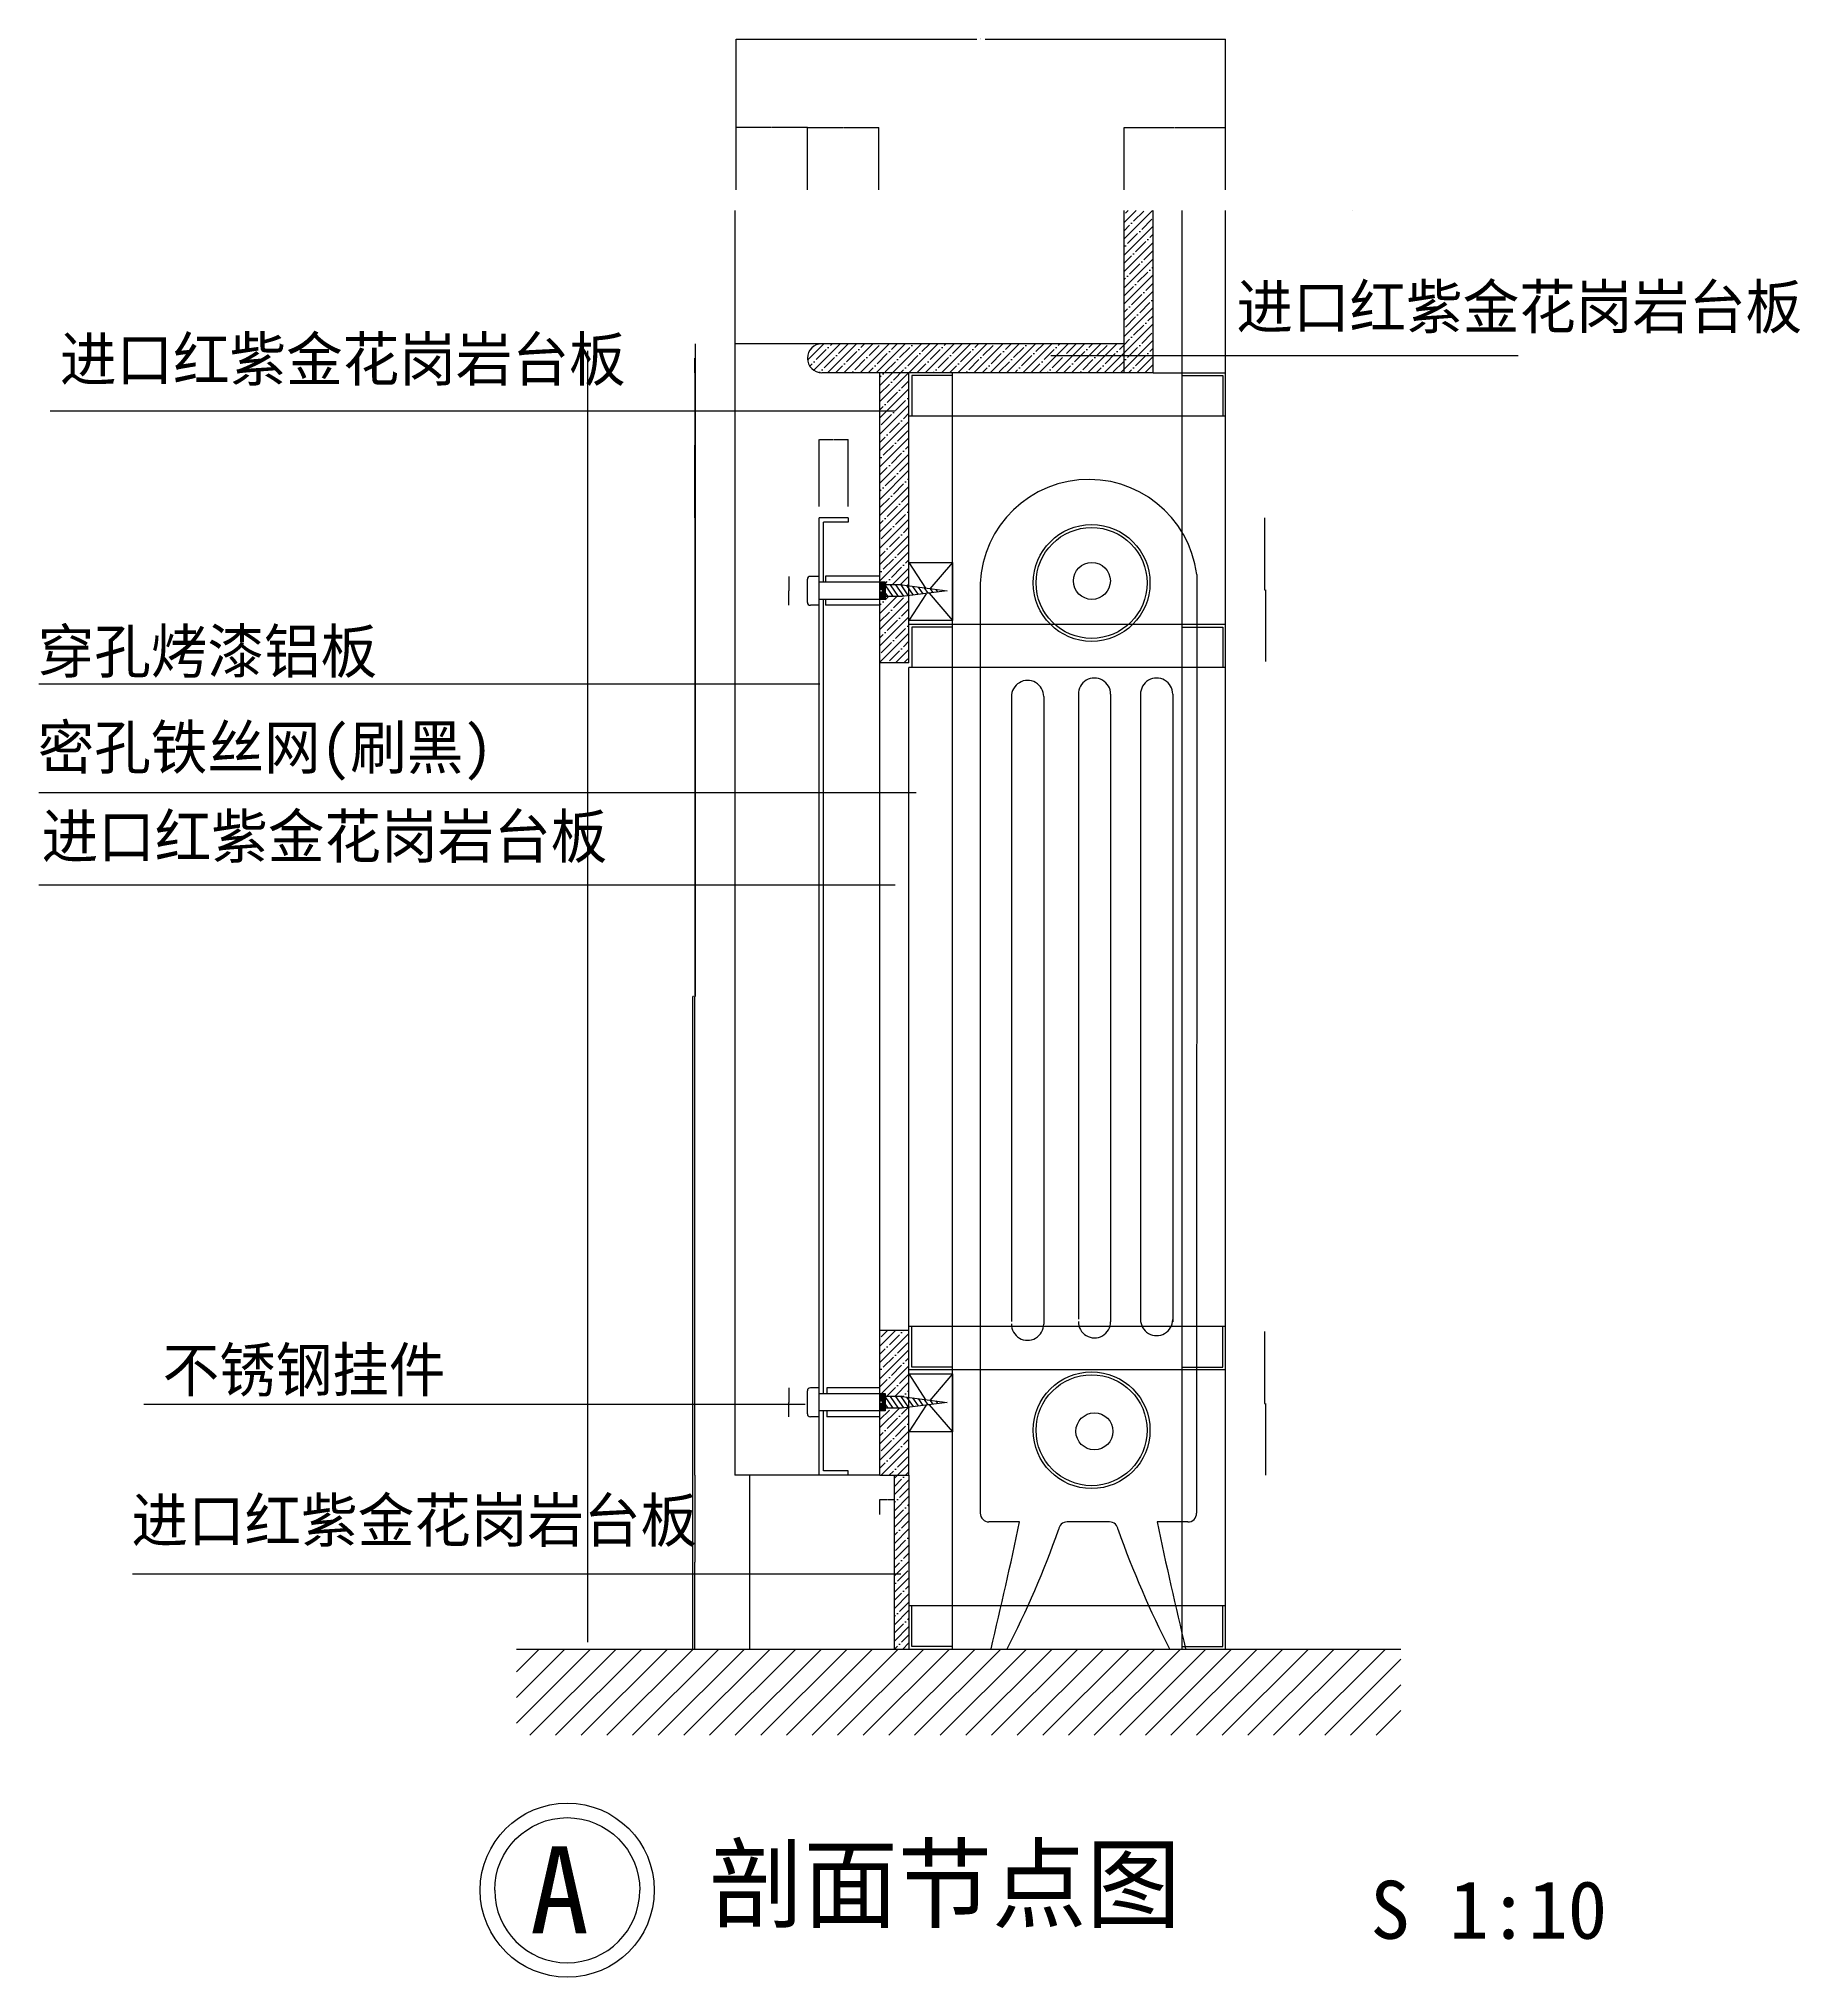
# Model space of a CAD drawing. Header units: metres. Extents: x 282048 to 286905, y 378 to 5723.
import ezdxf

# ---------------------------------------------------------------- set-up
doc = ezdxf.new("R2010")
doc.units = ezdxf.units.M
for name, color, linetype in [('10', 8, 'Continuous'), ('15', 2, 'Continuous'), ('20', 1, 'Continuous'), ('3', 2, 'Continuous'), ('6', 1, 'Continuous'), ('7', 7, 'Continuous'), ('8', 7, 'Continuous'), ('灰色', 8, 'Continuous')]:
    doc.layers.add(name, color=color, linetype=linetype)
doc.dimstyles.get("Standard").update_dxf_attribs({"dimtxt": 2.5, "dimasz": 2.5, "dimexe": 1.25, "dimexo": 0.625, "dimtad": 1, "dimcen": 2.5, "dimazin": 3, "dimtfac": 1, "dimtmove": 0, "dimatfit": 3})

# ---------------------------------------------------------------- blocks, each defined once
blk = doc.blocks.new('HY-4')
at = {"layer": '20'}
for points in [[(-5, 0, -1), (5, 0, -1)], [(-5, 0, 1), (5, 0, 1)]]:
    blk.add_lwpolyline(points, format="xyb", dxfattribs=at)
blk.add_circle((0, 0), 6, dxfattribs=at)
blk.add_circle((0, 0), 6, dxfattribs=at)
blk = doc.blocks.new('_CLOSEDFILLED')
at = {"color": 0, "linetype": 'BYBLOCK'}
blk.add_solid([(-1, 0), (0, 0), (-1, 0)], dxfattribs=at)
blk = doc.blocks.new('*D1')
for p, q in [((283857.16, 4402.06), (283857.16, 3082.06)), ((283856.91, 3082.06), (283856.66, 3082.06)), ((283857.16, 1762.06), (283857.16, 3082.06)), ((283857.16, 3082.06), (283857.16, 3082.06)), ((283857.41, 3082.06), (283857.66, 3082.06))]:
    blk.add_line(p, q)
at = {"layer": 'Defpoints'}
for p in [(283857.16, 4402.06), (283857.16, 3082.06), (283857.16, 1762.06)]:
    blk.add_point(p, dxfattribs=at)
at = {"layer": '7', "xscale": 0.25, "yscale": 0.25}
blk.add_blockref('_CLOSEDFILLED', (283857.16, 3082.06), dxfattribs=at)
at = {"layer": '7', "xscale": 0.25, "yscale": 0.25, "rotation": 180}
blk.add_blockref('_CLOSEDFILLED', (283857.16, 3082.06), dxfattribs=at)
at = {"layer": '7', "insert": (283857.16, 3083.185), "char_height": 1, "attachment_point": 5}
blk.add_mtext('660', dxfattribs=at)
blk = doc.blocks.new('*D2')
for p, q in [((283857.56, 4882.06), (283857.56, 3082.06)), ((283853.04, 3082.06), (283851.27, 3082.06)), ((283851.52, 1282.06), (283851.52, 3082.06)), ((283857.81, 3082.06), (283856.04, 3082.06))]:
    blk.add_line(p, q)
at = {"layer": 'Defpoints'}
for p in [(283857.56, 4882.06), (283857.56, 3082.06), (283851.52, 1282.06)]:
    blk.add_point(p, dxfattribs=at)
at = {"layer": '7', "xscale": 0.25, "yscale": 0.25}
blk.add_blockref('_CLOSEDFILLED', (283851.52, 3082.06), dxfattribs=at)
at = {"layer": '7', "xscale": 0.25, "yscale": 0.25, "rotation": 180}
blk.add_blockref('_CLOSEDFILLED', (283857.56, 3082.06), dxfattribs=at)
at = {"layer": '7', "insert": (283854.54, 3082.06), "char_height": 1, "attachment_point": 5}
blk.add_mtext('900', dxfattribs=at)
blk = doc.blocks.new('*D3')
for p, q in [((285428, 2158.52), (285428, 1960.29)), ((285428.25, 1960.29), (285428.585, 1960.29)), ((285431.585, 1960.29), (285431.92, 1960.29)), ((285432.17, 1762.06), (285432.17, 1960.29))]:
    blk.add_line(p, q)
at = {"layer": 'Defpoints'}
for p in [(285428, 2158.52), (285428, 1960.29), (285432.17, 1762.06)]:
    blk.add_point(p, dxfattribs=at)
at = {"layer": '7', "xscale": 0.25, "yscale": 0.25, "rotation": 180}
blk.add_blockref('_CLOSEDFILLED', (285428, 1960.29), dxfattribs=at)
at = {"layer": '7', "xscale": 0.25, "yscale": 0.25}
blk.add_blockref('_CLOSEDFILLED', (285432.17, 1960.29), dxfattribs=at)
at = {"layer": '7', "insert": (285430.085, 1960.29), "char_height": 1, "attachment_point": 5}
blk.add_mtext('100', dxfattribs=at)
blk = doc.blocks.new('*D4')
for p, q in [((284366.94, 1653.69), (284366.94, 1695.41)), ((284367.19, 1695.41), (284386.255, 1695.41)), ((284388.255, 1695.41), (284407.32, 1695.41)), ((284407.57, 1653.69), (284407.57, 1695.41))]:
    blk.add_line(p, q)
at = {"layer": 'Defpoints'}
for p in [(284366.94, 1695.41), (284366.94, 1653.69), (284407.57, 1653.69)]:
    blk.add_point(p, dxfattribs=at)
at = {"layer": '7', "xscale": 0.25, "yscale": 0.25, "rotation": 180}
blk.add_blockref('_CLOSEDFILLED', (284366.94, 1695.41), dxfattribs=at)
at = {"layer": '7', "xscale": 0.25, "yscale": 0.25}
blk.add_blockref('_CLOSEDFILLED', (284407.57, 1695.41), dxfattribs=at)
at = {"layer": '7', "insert": (284387.255, 1695.41), "char_height": 1, "attachment_point": 5}
blk.add_mtext('10', dxfattribs=at)
blk = doc.blocks.new('*D5')
for p, q in [((283857.16, 1762.06), (283857.16, 1522.06)), ((283856.91, 1522.06), (283856.66, 1522.06)), ((283857.16, 1282.06), (283857.16, 1522.06)), ((283857.16, 1522.06), (283857.16, 1522.06)), ((283857.41, 1522.06), (283857.66, 1522.06))]:
    blk.add_line(p, q)
at = {"layer": 'Defpoints'}
for p in [(283857.16, 1762.06), (283857.16, 1522.06), (283857.16, 1282.06)]:
    blk.add_point(p, dxfattribs=at)
at = {"layer": '7', "xscale": 0.25, "yscale": 0.25}
blk.add_blockref('_CLOSEDFILLED', (283857.16, 1522.06), dxfattribs=at)
at = {"layer": '7', "xscale": 0.25, "yscale": 0.25, "rotation": 180}
blk.add_blockref('_CLOSEDFILLED', (283857.16, 1522.06), dxfattribs=at)
at = {"layer": '7', "insert": (283857.16, 1523.185), "char_height": 1, "attachment_point": 5}
blk.add_mtext('120', dxfattribs=at)
blk = doc.blocks.new('*D6')
for p, q in [((284116.63, 2003.1), (284116.63, 1963.17)), ((284116.38, 1963.17), (284116.13, 1963.17)), ((284116.63, 1923.24), (284116.63, 1963.17)), ((284116.63, 1963.17), (284116.63, 1963.17)), ((284116.88, 1963.17), (284117.13, 1963.17))]:
    blk.add_line(p, q)
at = {"layer": 'Defpoints'}
for p in [(284116.63, 2003.1), (284116.63, 1963.17), (284116.63, 1923.24)]:
    blk.add_point(p, dxfattribs=at)
at = {"layer": '7', "xscale": 0.25, "yscale": 0.25}
blk.add_blockref('_CLOSEDFILLED', (284116.63, 1963.17), dxfattribs=at)
at = {"layer": '7', "xscale": 0.25, "yscale": 0.25, "rotation": 180}
blk.add_blockref('_CLOSEDFILLED', (284116.63, 1963.17), dxfattribs=at)
at = {"layer": '7', "insert": (284116.63, 1964.295), "char_height": 1, "attachment_point": 5}
blk.add_mtext('20', dxfattribs=at)
blk = doc.blocks.new('*D7')
for p, q in [((285428, 4402.06), (285428, 4203.82)), ((285428.25, 4203.82), (285428.585, 4203.82)), ((285431.585, 4203.82), (285431.92, 4203.82)), ((285432.17, 4005.59), (285432.17, 4203.82))]:
    blk.add_line(p, q)
at = {"layer": 'Defpoints'}
for p in [(285428, 4402.06), (285428, 4203.82), (285432.17, 4005.59)]:
    blk.add_point(p, dxfattribs=at)
at = {"layer": '7', "xscale": 0.25, "yscale": 0.25, "rotation": 180}
blk.add_blockref('_CLOSEDFILLED', (285428, 4203.82), dxfattribs=at)
at = {"layer": '7', "xscale": 0.25, "yscale": 0.25}
blk.add_blockref('_CLOSEDFILLED', (285432.17, 4203.82), dxfattribs=at)
at = {"layer": '7', "insert": (285430.085, 4203.82), "char_height": 1, "attachment_point": 5}
blk.add_mtext('100', dxfattribs=at)
blk = doc.blocks.new('*D8')
for p, q in [((283857.16, 4802.06), (283857.16, 4602.06)), ((283856.91, 4602.06), (283856.66, 4602.06)), ((283857.16, 4402.06), (283857.16, 4602.06)), ((283857.16, 4602.06), (283857.16, 4602.06)), ((283857.41, 4602.06), (283857.66, 4602.06))]:
    blk.add_line(p, q)
at = {"layer": 'Defpoints'}
for p in [(283857.16, 4802.06), (283857.16, 4602.06), (283857.16, 4402.06)]:
    blk.add_point(p, dxfattribs=at)
at = {"layer": '7', "xscale": 0.25, "yscale": 0.25}
blk.add_blockref('_CLOSEDFILLED', (283857.16, 4602.06), dxfattribs=at)
at = {"layer": '7', "xscale": 0.25, "yscale": 0.25, "rotation": 180}
blk.add_blockref('_CLOSEDFILLED', (283857.16, 4602.06), dxfattribs=at)
at = {"layer": '7', "insert": (283857.16, 4603.185), "char_height": 1, "attachment_point": 5}
blk.add_mtext('N', dxfattribs=at)
blk = doc.blocks.new('*D9')
for p, q in [((284116.63, 4240.67), (284116.63, 4200.74)), ((284116.38, 4200.74), (284116.13, 4200.74)), ((284116.63, 4160.81), (284116.63, 4200.74)), ((284116.63, 4200.74), (284116.63, 4200.74)), ((284116.88, 4200.74), (284117.13, 4200.74))]:
    blk.add_line(p, q)
at = {"layer": 'Defpoints'}
for p in [(284116.63, 4240.67), (284116.63, 4200.74), (284116.63, 4160.81)]:
    blk.add_point(p, dxfattribs=at)
at = {"layer": '7', "xscale": 0.25, "yscale": 0.25}
blk.add_blockref('_CLOSEDFILLED', (284116.63, 4200.74), dxfattribs=at)
at = {"layer": '7', "xscale": 0.25, "yscale": 0.25, "rotation": 180}
blk.add_blockref('_CLOSEDFILLED', (284116.63, 4200.74), dxfattribs=at)
at = {"layer": '7', "insert": (284116.63, 4201.865), "char_height": 1, "attachment_point": 5}
blk.add_mtext('20', dxfattribs=at)
blk = doc.blocks.new('*D10')
for p, q in [((283857.56, 4882.06), (283857.56, 4842.06)), ((283856.91, 4842.06), (283856.66, 4842.06)), ((283857.16, 4802.06), (283857.16, 4842.06)), ((283857.16, 4842.06), (283857.56, 4842.06)), ((283857.81, 4842.06), (283858.06, 4842.06))]:
    blk.add_line(p, q)
at = {"layer": 'Defpoints'}
for p in [(283857.56, 4882.06), (283857.16, 4842.06), (283857.16, 4802.06)]:
    blk.add_point(p, dxfattribs=at)
at = {"layer": '7', "xscale": 0.25, "yscale": 0.25}
blk.add_blockref('_CLOSEDFILLED', (283857.16, 4842.06), dxfattribs=at)
at = {"layer": '7', "xscale": 0.25, "yscale": 0.25, "rotation": 180}
blk.add_blockref('_CLOSEDFILLED', (283857.56, 4842.06), dxfattribs=at)
at = {"layer": '7', "insert": (283857.36, 4843.185), "char_height": 1, "attachment_point": 5}
blk.add_mtext('20', dxfattribs=at)
blk = doc.blocks.new('*D11')
for p, q in [((284200.34, 4432.9), (284200.34, 4617.89)), ((284200.59, 4617.89), (284239.34, 4617.89)), ((284241.34, 4617.89), (284280.09, 4617.89)), ((284280.34, 4432.9), (284280.34, 4617.89))]:
    blk.add_line(p, q)
at = {"layer": 'Defpoints'}
for p in [(284200.34, 4617.89), (284200.34, 4432.9), (284280.34, 4432.9)]:
    blk.add_point(p, dxfattribs=at)
at = {"layer": '7', "xscale": 0.25, "yscale": 0.25, "rotation": 180}
blk.add_blockref('_CLOSEDFILLED', (284200.34, 4617.89), dxfattribs=at)
at = {"layer": '7', "xscale": 0.25, "yscale": 0.25}
blk.add_blockref('_CLOSEDFILLED', (284280.34, 4617.89), dxfattribs=at)
at = {"layer": '7', "insert": (284240.34, 4617.89), "char_height": 1, "attachment_point": 5}
blk.add_mtext('20', dxfattribs=at)
blk = doc.blocks.new('*D12')
for p, q in [((283970.87, 5471.08), (283970.87, 5722.21)), ((283971.12, 5722.21), (284634.385, 5722.21)), ((284657.385, 5722.21), (285320.65, 5722.21)), ((285320.9, 5471.08), (285320.9, 5722.21))]:
    blk.add_line(p, q)
at = {"layer": 'Defpoints'}
for p in [(283970.87, 5722.21), (283970.87, 5471.08), (285320.9, 5471.08)]:
    blk.add_point(p, dxfattribs=at)
at = {"layer": '7', "xscale": 0.25, "yscale": 0.25, "rotation": 180}
blk.add_blockref('_CLOSEDFILLED', (283970.87, 5722.21), dxfattribs=at)
at = {"layer": '7', "xscale": 0.25, "yscale": 0.25}
blk.add_blockref('_CLOSEDFILLED', (285320.9, 5722.21), dxfattribs=at)
at = {"layer": '7', "insert": (284645.885, 5722.21), "char_height": 1, "attachment_point": 5}
blk.add_mtext('\\f宋体|b0|i0|c134|p2;包柱尺寸', dxfattribs=at)
blk = doc.blocks.new('*D13')
for p, q in [((285040.9, 5306.43), (285040.9, 5478.58)), ((285041.15, 5478.58), (285179.9, 5478.58)), ((285181.9, 5478.58), (285320.65, 5478.58)), ((285320.9, 5306.43), (285320.9, 5478.58))]:
    blk.add_line(p, q)
at = {"layer": 'Defpoints'}
for p in [(285040.9, 5478.58), (285040.9, 5306.43), (285320.9, 5306.43)]:
    blk.add_point(p, dxfattribs=at)
at = {"layer": '7', "xscale": 0.25, "yscale": 0.25, "rotation": 180}
blk.add_blockref('_CLOSEDFILLED', (285040.9, 5478.58), dxfattribs=at)
at = {"layer": '7', "xscale": 0.25, "yscale": 0.25}
blk.add_blockref('_CLOSEDFILLED', (285320.9, 5478.58), dxfattribs=at)
at = {"layer": '7', "insert": (285180.9, 5478.58), "char_height": 1, "attachment_point": 5}
blk.add_mtext('70', dxfattribs=at)
blk = doc.blocks.new('*D14')
for p, q in [((284068.22, 5478.58), (283970.62, 5478.58)), ((283970.87, 5306.43), (283970.87, 5478.58)), ((284167.82, 5478.58), (284070.22, 5478.58)), ((284167.57, 5306.43), (284167.57, 5478.58))]:
    blk.add_line(p, q)
at = {"layer": 'Defpoints'}
for p in [(284167.57, 5478.58), (283970.87, 5306.43), (284167.57, 5306.43)]:
    blk.add_point(p, dxfattribs=at)
at = {"layer": '7', "xscale": 0.25, "yscale": 0.25}
blk.add_blockref('_CLOSEDFILLED', (283970.87, 5478.58), dxfattribs=at)
at = {"layer": '7', "xscale": 0.25, "yscale": 0.25, "rotation": 180}
blk.add_blockref('_CLOSEDFILLED', (284167.57, 5478.58), dxfattribs=at)
at = {"layer": '7', "insert": (284069.22, 5478.58), "char_height": 1, "attachment_point": 5}
blk.add_mtext('50', dxfattribs=at)
blk = doc.blocks.new('*D15')
for p, q in [((284167.57, 5306.43), (284167.57, 5478.58)), ((284167.82, 5478.58), (284264.92, 5478.58)), ((284266.92, 5478.58), (284364.02, 5478.58)), ((284364.27, 5306.43), (284364.27, 5478.58))]:
    blk.add_line(p, q)
at = {"layer": 'Defpoints'}
for p in [(284167.57, 5478.58), (284167.57, 5306.43), (284364.27, 5306.43)]:
    blk.add_point(p, dxfattribs=at)
at = {"layer": '7', "xscale": 0.25, "yscale": 0.25, "rotation": 180}
blk.add_blockref('_CLOSEDFILLED', (284167.57, 5478.58), dxfattribs=at)
at = {"layer": '7', "xscale": 0.25, "yscale": 0.25}
blk.add_blockref('_CLOSEDFILLED', (284364.27, 5478.58), dxfattribs=at)
at = {"layer": '7', "insert": (284265.92, 5478.58), "char_height": 1, "attachment_point": 5}
blk.add_mtext('50', dxfattribs=at)

msp = doc.modelspace()

# ---------------------------------------------------------------- hatches: boundary and pattern name
at = {"layer": '10'}
h = msp.add_hatch(dxfattribs=at)
h.set_pattern_fill('ANSI35', scale=5)
h.paths.add_polyline_path([(285120.9, 5249.64), (285040.9, 5249.64), (285040.9, 4802.06), (285120.9, 4802.06)])
h = msp.add_hatch(dxfattribs=at)
h.set_pattern_fill('ANSI35', scale=5)
h.paths.add_polyline_path([(284447.57, 4802.06), (284367.57, 4802.06), (284367.57, 4224.98), (284381.88, 4224.98), (284381.88, 4217.2), (284382.03, 4216.98), (284428.56, 4216.98), (284447.57, 4214.48)])
h.paths.add_polyline_path([(284367.57, 4002.06), (284447.57, 4002.06), (284447.57, 4186.15), (284446.7, 4187.38), (284427.51, 4184.98), (284381.88, 4184.98), (284381.88, 4176.98), (284367.57, 4176.98)])
h.paths.add_polyline_path([(285040.9, 4802.06), (285040.9, 4882.06), (284207.57, 4882.06, 1), (284207.57, 4802.06)])
h = msp.add_hatch(dxfattribs=at)
h.set_pattern_fill('ANSI35', scale=5)
h.paths.add_polyline_path([(284447.57, 2041.42), (284447.57, 2162.06), (284367.57, 2162.06), (284367.57, 1986.93), (284381.88, 1986.93), (284381.88, 1979.63), (284382.03, 1979.41), (284428.56, 1979.41), (284447.56, 1976.91), (284447.56, 2041.42)])
h.paths.add_polyline_path([(284447.57, 1948.58), (284446.7, 1949.81), (284427.51, 1947.41), (284381.88, 1947.41), (284381.88, 1939.41), (284367.57, 1939.41), (284367.57, 1762.06), (284447.57, 1762.06)])
h = msp.add_hatch(dxfattribs=at)
h.set_pattern_fill('ANSI35', scale=5)
h.paths.add_polyline_path([(284447.57, 1762.06), (284407.57, 1762.06), (284407.57, 1282.06), (284447.57, 1282.06)])

# ---------------------------------------------------------------- linework, layer by layer
msp.add_line((283560.97, 4862.06), (283560.97, 1302.06))
for p, q in [((284367.57, 2162.06), (284367.57, 4002.06)), ((284447.57, 2162.06), (284447.57, 3988.94)), ((283365.47, 1078.84), (283568.68, 1282.06)), ((283365.47, 1149.55), (283497.97, 1282.06)), ((283365.47, 1220.26), (283427.26, 1282.06)), ((283402.4, 1045.06), (283639.39, 1282.06)), ((283473.11, 1045.06), (283710.1, 1282.06)), ((283543.82, 1045.06), (283780.81, 1282.06)), ((283614.53, 1045.06), (283851.52, 1282.06)), ((283685.24, 1045.06), (283922.23, 1282.06)), ((283755.95, 1045.06), (283992.95, 1282.06)), ((283826.66, 1045.06), (284063.66, 1282.06)), ((283897.37, 1045.06), (284134.37, 1282.06)), ((283968.08, 1045.06), (284205.08, 1282.06)), ((284038.79, 1045.06), (284275.79, 1282.06)), ((284109.5, 1045.06), (284346.5, 1282.06)), ((284180.21, 1045.06), (284417.21, 1282.06)), ((284250.92, 1045.06), (284487.92, 1282.06)), ((284321.63, 1045.06), (284558.63, 1282.06)), ((284392.34, 1045.06), (284629.34, 1282.06)), ((284463.06, 1045.06), (284700.05, 1282.06)), ((284533.77, 1045.06), (284770.76, 1282.06)), ((284604.48, 1045.06), (284841.47, 1282.06)), ((284675.19, 1045.06), (284912.18, 1282.06)), ((284745.9, 1045.06), (284982.89, 1282.06)), ((284816.61, 1045.06), (285053.61, 1282.06)), ((284887.32, 1045.06), (285124.32, 1282.06)), ((284958.03, 1045.06), (285195.03, 1282.06)), ((285028.74, 1045.06), (285265.74, 1282.06)), ((285099.45, 1045.06), (285336.45, 1282.06)), ((285170.16, 1045.06), (285407.16, 1282.06)), ((285240.87, 1045.06), (285477.87, 1282.06)), ((285311.58, 1045.06), (285548.58, 1282.06)), ((285382.29, 1045.06), (285619.29, 1282.06)), ((285453.01, 1045.06), (285690, 1282.06)), ((285523.72, 1045.06), (285760.71, 1282.06)), ((285594.43, 1045.06), (285804.28, 1254.91)), ((285665.14, 1045.06), (285804.28, 1184.2)), ((285735.85, 1045.06), (285804.28, 1113.49))]:
    msp.add_line(p, q, dxfattribs=at)
at = {"layer": '15'}
msp.add_line((285804.28, 1282.06), (283365.47, 1282.06), dxfattribs=at)
at = {"layer": '3'}
for p, q in [((285040.9, 4802.06), (285040.9, 5249.64)), ((285120.9, 4802.06), (285120.9, 5249.64)), ((285320.9, 1282.06), (285320.9, 5249.64)), ((285040.9, 4882.06), (284207.57, 4882.06)), ((285120.9, 4802.06), (284207.57, 4802.06)), ((284367.57, 4002.06), (284367.57, 4802.06)), ((284447.57, 4002.06), (284447.57, 4802.06)), ((284447.57, 4002.06), (284367.57, 4002.06)), ((284367.57, 1762.06), (284367.57, 2162.06)), ((284367.57, 2162.06), (284447.57, 2162.06)), ((284447.57, 1762.06), (284447.57, 2162.06)), ((284367.57, 1762.06), (284447.57, 1762.06))]:
    msp.add_line(p, q, dxfattribs=at)
msp.add_lwpolyline([(284407.57, 1762.06), (284447.57, 1762.06), (284447.57, 1282.06), (284407.57, 1282.06)], close=True, dxfattribs=at)
msp.add_arc((284207.57, 4842.06), 40, 90, 270, dxfattribs=at)
at = {"layer": '6'}
for p, q in [((285200.9, 1282.06), (285200.9, 5249.64)), ((284567.57, 1282.06), (284567.57, 4802.06)), ((285120.9, 4802.06), (285320.9, 4802.06)), ((285320.9, 4682.06), (284447.57, 4682.06)), ((284199.57, 1762.06), (284199.57, 4402.06)), ((284279.57, 4402.06), (284199.57, 4402.06)), ((284211.57, 4224.98), (284211.57, 4390.06)), ((284279.57, 4390.06), (284211.57, 4390.06)), ((284279.57, 4402.06), (284279.57, 4390.06)), ((284447.57, 4278.99), (284492.92, 4207.87)), ((284447.57, 4278.99), (284567.57, 4278.99)), ((284567.57, 4278.99), (284505.04, 4206.27)), ((284567.57, 4278.99), (284567.57, 4118.99)), ((284167.57, 4168.81), (284167.57, 4232.67)), ((284167.57, 4168.81), (284167.57, 4232.67)), ((284199.57, 4240.67), (284175.57, 4240.67)), ((284380.57, 4224.98), (284199.57, 4224.98)), ((284381.88, 4224.98), (284199.97, 4224.98)), ((284217.26, 4240.98), (284217.26, 4224.98)), ((284367.57, 4240.98), (284217.26, 4240.98)), ((284381.88, 4224.98), (284217.26, 4224.98)), ((284365.88, 4224.98), (284365.88, 4204.68)), ((284381.88, 4224.79), (284365.88, 4224.79)), ((284381.88, 4223.79), (284365.88, 4223.79)), ((284381.88, 4222.79), (284365.88, 4222.79)), ((284381.88, 4224.98), (284381.88, 4176.98)), ((284381.88, 4224.98), (284381.88, 4204.68)), ((285241.16, 4246.05), (285240.41, 1657.64)), ((284380.57, 4176.98), (284199.57, 4176.98)), ((284380.57, 4176.98), (284199.57, 4176.98)), ((284211.57, 1987.4), (284211.57, 4176.98)), ((284217.26, 4176.98), (284217.26, 4160.98)), ((284381.88, 4176.98), (284217.26, 4176.98)), ((284381.88, 4221.79), (284365.88, 4221.79)), ((284381.88, 4220.79), (284365.88, 4220.79)), ((284381.88, 4219.79), (284365.88, 4219.79)), ((284381.88, 4218.79), (284365.88, 4218.79)), ((284381.88, 4217.79), (284365.88, 4217.79)), ((284381.88, 4216.79), (284365.88, 4216.79)), ((284381.88, 4215.79), (284365.88, 4215.79)), ((284381.88, 4214.79), (284365.88, 4214.79)), ((284381.88, 4213.79), (284365.88, 4213.79)), ((284381.88, 4212.79), (284365.88, 4212.79)), ((284381.88, 4211.79), (284365.88, 4211.79)), ((284381.88, 4210.79), (284365.88, 4210.79)), ((284381.88, 4209.79), (284365.88, 4209.79)), ((284381.88, 4208.79), (284365.88, 4208.79)), ((284381.88, 4207.79), (284365.88, 4207.79)), ((284381.88, 4206.79), (284365.88, 4206.79)), ((284381.88, 4205.79), (284365.88, 4205.79)), ((284381.88, 4204.79), (284365.88, 4204.79)), ((284365.88, 4204.68), (284374.64, 4204.68)), ((284365.88, 4197.23), (284365.88, 4176.98)), ((284374.64, 4197.23), (284365.88, 4197.23)), ((284381.88, 4196.79), (284365.88, 4196.79)), ((284381.88, 4195.79), (284365.88, 4195.79)), ((284381.88, 4194.79), (284365.88, 4194.79)), ((284381.88, 4193.79), (284365.88, 4193.79)), ((284381.88, 4192.79), (284365.88, 4192.79)), ((284381.88, 4191.79), (284365.88, 4191.79)), ((284381.88, 4190.79), (284365.88, 4190.79)), ((284381.88, 4189.79), (284365.88, 4189.79)), ((284381.88, 4188.79), (284365.88, 4188.79)), ((284381.88, 4187.79), (284365.88, 4187.79)), ((284381.88, 4186.79), (284365.88, 4186.79)), ((284381.88, 4185.79), (284365.88, 4185.79)), ((284381.88, 4184.79), (284365.88, 4184.79)), ((284381.88, 4183.79), (284365.88, 4183.79)), ((284381.88, 4182.79), (284365.88, 4182.79)), ((284381.88, 4181.79), (284365.88, 4181.79)), ((284381.88, 4180.79), (284365.88, 4180.79)), ((284381.88, 4179.79), (284365.88, 4179.79)), ((284381.88, 4178.79), (284365.88, 4178.79)), ((284381.88, 4177.79), (284365.88, 4177.79)), ((284374.64, 4204.68), (284374.64, 4197.23)), ((284381.88, 4203.79), (284374.64, 4203.79)), ((284381.88, 4202.79), (284374.64, 4202.79)), ((284381.88, 4201.79), (284374.64, 4201.79)), ((284381.88, 4200.79), (284374.64, 4200.79)), ((284381.88, 4199.79), (284374.64, 4199.79)), ((284381.88, 4198.79), (284374.64, 4198.79)), ((284381.88, 4197.79), (284374.64, 4197.79)), ((284428.56, 4216.98), (284381.88, 4216.98)), ((284389.79, 4184.98), (284381.88, 4196.27)), ((284428.56, 4184.98), (284381.88, 4184.98)), ((284404.44, 4184.98), (284382.03, 4216.98)), ((284419.09, 4184.98), (284396.68, 4216.98)), ((284433.23, 4185.7), (284411.33, 4216.98)), ((284446.7, 4187.38), (284425.98, 4216.98)), ((284552.72, 4200.63), (284427.51, 4184.98)), ((284428.56, 4216.98), (284552.72, 4200.63)), ((284460.17, 4189.07), (284441.85, 4215.23)), ((284494.91, 4192.77), (284447.57, 4118.99)), ((284473.64, 4190.75), (284457.99, 4213.11)), ((284487.12, 4192.43), (284474.13, 4210.98)), ((284500.59, 4194.12), (284490.26, 4208.86)), ((284503.44, 4193.83), (284567.57, 4118.99)), ((284514.06, 4195.8), (284506.4, 4206.73)), ((284527.53, 4197.48), (284522.54, 4204.61)), ((284541, 4199.17), (284538.68, 4202.48)), ((284644.05, 4190.77), (284644.05, 1657.65)), ((284199.57, 4160.81), (284175.57, 4160.81)), ((284367.57, 4160.98), (284217.26, 4160.98)), ((284388.57, 4160.98), (284388.57, 4160.98)), ((284567.57, 4118.99), (284447.57, 4118.99)), ((284447.57, 4108.94), (285320.9, 4108.94)), ((285320.9, 3988.94), (284447.57, 3988.94)), ((284730.37, 3908.41), (284730.37, 2185.78)), ((284819.08, 3909.67), (284819.08, 2178.32)), ((284914.88, 3915), (284914.88, 2192.36)), ((285003.59, 3916.26), (285003.59, 2184.9)), ((285086.21, 3915), (285086.21, 2192.36)), ((285174.92, 3916.26), (285174.92, 2184.9)), ((285320.9, 2172.47), (284447.57, 2172.47)), ((284447.56, 1977.32), (284447.56, 2041.42)), ((284447.56, 2041.42), (284492.92, 1970.3)), ((284447.56, 2041.42), (284567.57, 2041.42)), ((285320.9, 2052.47), (284447.57, 2052.47)), ((284567.57, 2041.42), (284505.04, 1968.7)), ((284567.57, 2041.42), (284567.57, 1881.42)), ((284167.57, 1931.24), (284167.57, 1995.1)), ((284167.57, 1931.24), (284167.57, 1995.1)), ((284199.57, 2003.1), (284175.57, 2003.1)), ((284380.57, 1986.93), (284199.57, 1986.93)), ((284380.57, 1986.93), (284199.57, 1986.93)), ((284221.29, 2003.41), (284221.29, 1987.41)), ((284367.67, 2003.41), (284221.29, 2003.41)), ((284381.88, 1986.93), (284221.29, 1986.93)), ((284365.88, 1987.41), (284365.88, 1967.11)), ((284381.88, 1985.22), (284365.88, 1985.22)), ((284381.88, 1984.22), (284365.88, 1984.22)), ((284381.88, 1983.22), (284365.88, 1983.22)), ((284381.88, 1982.22), (284365.88, 1982.22)), ((284381.88, 1981.22), (284365.88, 1981.22)), ((284381.88, 1980.22), (284365.88, 1980.22)), ((284381.88, 1979.22), (284365.88, 1979.22)), ((284381.88, 1978.22), (284365.88, 1978.22)), ((284381.88, 1987.41), (284381.88, 1939.41)), ((284381.88, 1987.41), (284381.88, 1967.11)), ((284428.56, 1979.41), (284381.88, 1979.41)), ((284404.44, 1947.41), (284382.03, 1979.41)), ((284419.09, 1947.41), (284396.68, 1979.41)), ((284433.23, 1948.13), (284411.33, 1979.41)), ((284446.7, 1949.81), (284425.98, 1979.41)), ((284428.56, 1979.41), (284552.72, 1963.06)), ((284460.17, 1951.5), (284441.85, 1977.66)), ((284380.57, 1939.41), (284199.57, 1939.41)), ((284380.57, 1939.41), (284199.57, 1939.41)), ((284211.57, 1774.06), (284211.57, 1939.41)), ((284221.29, 1939.41), (284221.29, 1923.41)), ((284381.88, 1939.41), (284221.29, 1939.41)), ((284381.88, 1977.22), (284365.88, 1977.22)), ((284381.88, 1976.22), (284365.88, 1976.22)), ((284381.88, 1975.22), (284365.88, 1975.22)), ((284381.88, 1974.22), (284365.88, 1974.22)), ((284381.88, 1973.22), (284365.88, 1973.22)), ((284381.88, 1972.22), (284365.88, 1972.22)), ((284381.88, 1971.22), (284365.88, 1971.22)), ((284381.88, 1970.22), (284365.88, 1970.22)), ((284381.88, 1969.22), (284365.88, 1969.22)), ((284381.88, 1968.22), (284365.88, 1968.22)), ((284381.88, 1967.22), (284365.88, 1967.22)), ((284365.88, 1967.11), (284374.64, 1967.11)), ((284365.88, 1959.66), (284365.88, 1939.41)), ((284374.64, 1959.66), (284365.88, 1959.66)), ((284381.88, 1959.22), (284365.88, 1959.22)), ((284381.88, 1958.22), (284365.88, 1958.22)), ((284381.88, 1957.22), (284365.88, 1957.22)), ((284381.88, 1956.22), (284365.88, 1956.22)), ((284381.88, 1955.22), (284365.88, 1955.22)), ((284381.88, 1954.22), (284365.88, 1954.22)), ((284381.88, 1953.22), (284365.88, 1953.22)), ((284381.88, 1952.22), (284365.88, 1952.22)), ((284381.88, 1951.22), (284365.88, 1951.22)), ((284381.88, 1950.22), (284365.88, 1950.22)), ((284381.88, 1949.22), (284365.88, 1949.22)), ((284381.88, 1948.22), (284365.88, 1948.22)), ((284381.88, 1947.22), (284365.88, 1947.22)), ((284381.88, 1946.22), (284365.88, 1946.22)), ((284381.88, 1945.22), (284365.88, 1945.22)), ((284381.88, 1944.22), (284365.88, 1944.22)), ((284381.88, 1943.22), (284365.88, 1943.22)), ((284381.88, 1942.22), (284365.88, 1942.22)), ((284381.88, 1941.22), (284365.88, 1941.22)), ((284381.88, 1940.22), (284365.88, 1940.22)), ((284374.64, 1967.11), (284374.64, 1959.66)), ((284381.88, 1966.22), (284374.64, 1966.22)), ((284381.88, 1965.22), (284374.64, 1965.22)), ((284381.88, 1964.22), (284374.64, 1964.22)), ((284381.88, 1963.22), (284374.64, 1963.22)), ((284381.88, 1962.22), (284374.64, 1962.22)), ((284381.88, 1961.22), (284374.64, 1961.22)), ((284381.88, 1960.22), (284374.64, 1960.22)), ((284389.79, 1947.41), (284381.88, 1958.7)), ((284428.56, 1947.41), (284381.88, 1947.41)), ((284552.72, 1963.06), (284427.51, 1947.41)), ((284494.91, 1955.2), (284447.57, 1881.42)), ((284447.57, 1881.42), (284447.57, 1948.28)), ((284473.64, 1953.18), (284457.99, 1975.54)), ((284487.12, 1954.86), (284474.13, 1973.41)), ((284500.59, 1956.55), (284490.26, 1971.29)), ((284503.44, 1956.26), (284567.57, 1881.42)), ((284514.06, 1958.23), (284506.4, 1969.16)), ((284527.53, 1959.91), (284522.54, 1967.04)), ((284541, 1961.6), (284538.68, 1964.91)), ((284199.57, 1923.24), (284175.57, 1923.24)), ((284367.67, 1923.41), (284221.29, 1923.41)), ((284388.57, 1923.41), (284388.57, 1923.41)), ((284567.57, 1881.42), (284447.57, 1881.42)), ((284279.57, 1774.06), (284211.57, 1774.06)), ((284279.57, 1762.06), (284279.57, 1774.06)), ((284279.57, 1762.06), (284199.57, 1762.06)), ((284447.57, 1762.06), (284447.57, 1282.06)), ((284752.66, 1633.65), (284668.05, 1633.65)), ((285000.38, 1633.65), (284884.08, 1633.65)), ((285216.41, 1633.65), (285131.81, 1633.65)), ((285320.9, 1402.06), (284447.57, 1402.06))]:
    msp.add_line(p, q, dxfattribs=at)
for points in [[(284567.57, 4794.06), (284455.57, 4794.06), (284455.57, 4682.06)], [(285200.9, 4794.06), (285312.9, 4794.06), (285312.9, 4682.06)], [(284567.57, 4100.94), (284455.57, 4100.94), (284455.57, 3988.94)], [(285200.9, 4100.94), (285312.9, 4100.94), (285312.9, 3988.94)], [(284567.57, 2060.47), (284455.57, 2060.47), (284455.57, 2172.47)], [(285200.9, 2060.47), (285312.9, 2060.47), (285312.9, 2172.47)], [(284567.57, 1290.06), (284455.57, 1290.06), (284455.57, 1402.06)], [(285200.9, 1290.06), (285312.9, 1290.06), (285312.9, 1402.06)]]:
    msp.add_lwpolyline(points, dxfattribs=at)
for centre, radius in [((284951.26, 4222.37), 160.94), ((284951.26, 4222.37), 152.94), ((284951.97, 4228.01), 50.98), ((284951.26, 1886.29), 160.94), ((284951.26, 1886.29), 152.94), ((284958.92, 1883.22), 50.98)]:
    msp.add_circle(centre, radius, dxfattribs=at)
for centre, radius, start, end in [((284943.59, 4207.81), 300.02, 7.32, 183.26), ((284175.57, 4232.67), 8, 90, 180), ((284175.57, 4232.67), 8, 90, 180), ((284175.57, 4168.81), 8, 180, 270), ((284175.57, 4168.81), 8, 180, 270), ((284959.23, 3915.93), 44.36, 359.58, 181.21), ((285130.56, 3915.93), 44.36, 359.58, 181.21), ((284774.72, 3909.35), 44.36, 359.58, 181.21), ((285130.56, 2191.43), 44.36, 178.79, 0.42), ((284774.72, 2178.64), 44.36, 178.79, 0.42), ((284959.23, 2185.23), 44.36, 178.79, 0.42), ((284175.57, 1995.1), 8, 90, 180), ((284175.57, 1995.1), 8, 90, 180), ((284175.57, 1931.24), 8, 180, 270), ((284175.57, 1931.24), 8, 180, 270), ((284668.05, 1657.65), 24, 180, 270), ((285217.91, 1656.15), 22.55, 266.18, 3.81), ((272397.09, 4228.25), 12625.06, 346.51, 348.14), ((282215.73, 2558.03), 2808.75, 332.98, 340.3), ((284884.08, 1609.65), 24, 90, 175.84), ((285000.38, 1609.65), 24, 4.16, 90), ((287668.74, 2558.03), 2808.75, 199.7, 207.02), ((297487.38, 4228.25), 12625.06, 191.86, 193.49)]:
    msp.add_arc(centre, radius, start, end, dxfattribs=at)
at = {"layer": '7'}
msp.add_line((285670.25, 5249.64), (285670.25, 5249.64), dxfattribs=at)
at = {"layer": '灰色'}
for p, q in [((283967.73, 5249.3), (283967.73, 1762.06)), ((284207.57, 4882.06), (283967.73, 4882.06)), ((284367.57, 1762.06), (283967.73, 1762.06)), ((284007.73, 1762.06), (284007.73, 1282.06))]:
    msp.add_line(p, q, dxfattribs=at)

# ---------------------------------------------------------------- block references
at = {"layer": '8', "xscale": 40, "yscale": 40, "zscale": 40}
msp.add_blockref('HY-4', (283505.09, 618.03), dxfattribs=at)

# ---------------------------------------------------------------- texts
for s, height, p in [('剖面节点图', 200, (283896.84, 535.22)), ('A', 240, (283401.99, 498.82)), ('S 1:10', 160, (285720.01, 484.06))]:
    msp.add_text(s, height=height).set_placement(p)
at = {"layer": '7'}
for s, p in [('穿孔烤漆铝板', (282044.85, 3974.04)), ('密孔铁丝网(刷黑)', (282044.85, 3709.32)), ('不锈钢挂件', (282389.26, 1992.72))]:
    msp.add_text(s, height=120, dxfattribs=at).set_placement(p)
at = {"layer": '7', "char_height": 120, "attachment_point": 1}
for insert in [(285350.64, 5043.93), (282106.03, 4899.4), (282055.61, 3583.8), (282303.28, 1697.89)]:
    msp.add_mtext('进口红紫金花岗岩台板', dxfattribs=dict(at, insert=insert))

# ---------------------------------------------------------------- dimensions: what is measured, and where the dimension line sits
at = {"layer": '7'}
for base, p1, p2, text, picture, middle in [((283970.87, 5722.21), (283970.87, 5471.08), (285320.9, 5471.08), '\\f宋体|b0|i0|c134|p2;包柱尺寸', '*D12', (284645.885, 5722.21)), ((284167.57, 5478.58), (284167.57, 5306.43), (283970.87, 5306.43), '50', '*D14', (284069.22, 5478.58)), ((284167.57, 5478.58), (284167.57, 5306.43), (284364.27, 5306.43), '50', '*D15', (284265.92, 5478.58)), ((285040.9, 5478.58), (285040.9, 5306.43), (285320.9, 5306.43), '70', '*D13', (285180.9, 5478.58)), ((283857.56, 3082.06), (283857.56, 4882.06), (283851.52, 1282.06), '900', '*D2', (283854.54, 3082.06)), ((283857.16, 4842.06), (283857.16, 4802.06), (283857.56, 4882.06), '20', '*D10', (283857.36, 4843.185)), ((283857.16, 4602.06), (283857.16, 4402.06), (283857.16, 4802.06), 'N', '*D8', (283857.16, 4603.185)), ((284200.34, 4617.89), (284200.34, 4432.9), (284280.34, 4432.9), '20', '*D11', (284240.34, 4617.89)), ((283857.16, 3082.06), (283857.16, 1762.06), (283857.16, 4402.06), '660', '*D1', (283857.16, 3083.185)), ((285428, 4203.82), (285428, 4402.06), (285432.17, 4005.59), '100', '*D7', (285430.085, 4203.82)), ((284116.63, 4200.74), (284116.63, 4240.67), (284116.63, 4160.81), '20', '*D9', (284116.63, 4201.865)), ((285428, 1960.29), (285428, 2158.52), (285432.17, 1762.06), '100', '*D3', (285430.085, 1960.29)), ((284116.63, 1963.17), (284116.63, 2003.1), (284116.63, 1923.24), '20', '*D6', (284116.63, 1964.295)), ((283857.16, 1522.06), (283857.16, 1762.06), (283857.16, 1282.06), '120', '*D5', (283857.16, 1523.185)), ((284366.94, 1695.41), (284366.94, 1653.69), (284407.57, 1653.69), '10', '*D4', (284387.255, 1695.41))]:
    dim = msp.add_linear_dim(base=base, p1=p1, p2=p2, text=text, dimstyle='Standard', dxfattribs=at)
    dim.commit()
    dim.dimension.update_dxf_attribs({"geometry": picture, "text_midpoint": middle})

# ---------------------------------------------------------------- leaders
for points in [[(284839.24, 4849.36), (286127.61, 4849.36)], [(284409.36, 4695.67), (282078.88, 4695.67)], [(284202.09, 3943.15), (282047.73, 3943.15)], [(284467.44, 3643.34), (282047.73, 3643.34)], [(284409.36, 3388.95), (282047.73, 3388.95)], [(284161.39, 1956.88), (282337.74, 1956.88)], [(284424.94, 1489.14), (282306.22, 1489.14)]]:
    msp.add_leader(points, dimstyle='Standard', dxfattribs=at)

doc.saveas('drawing.dxf')
